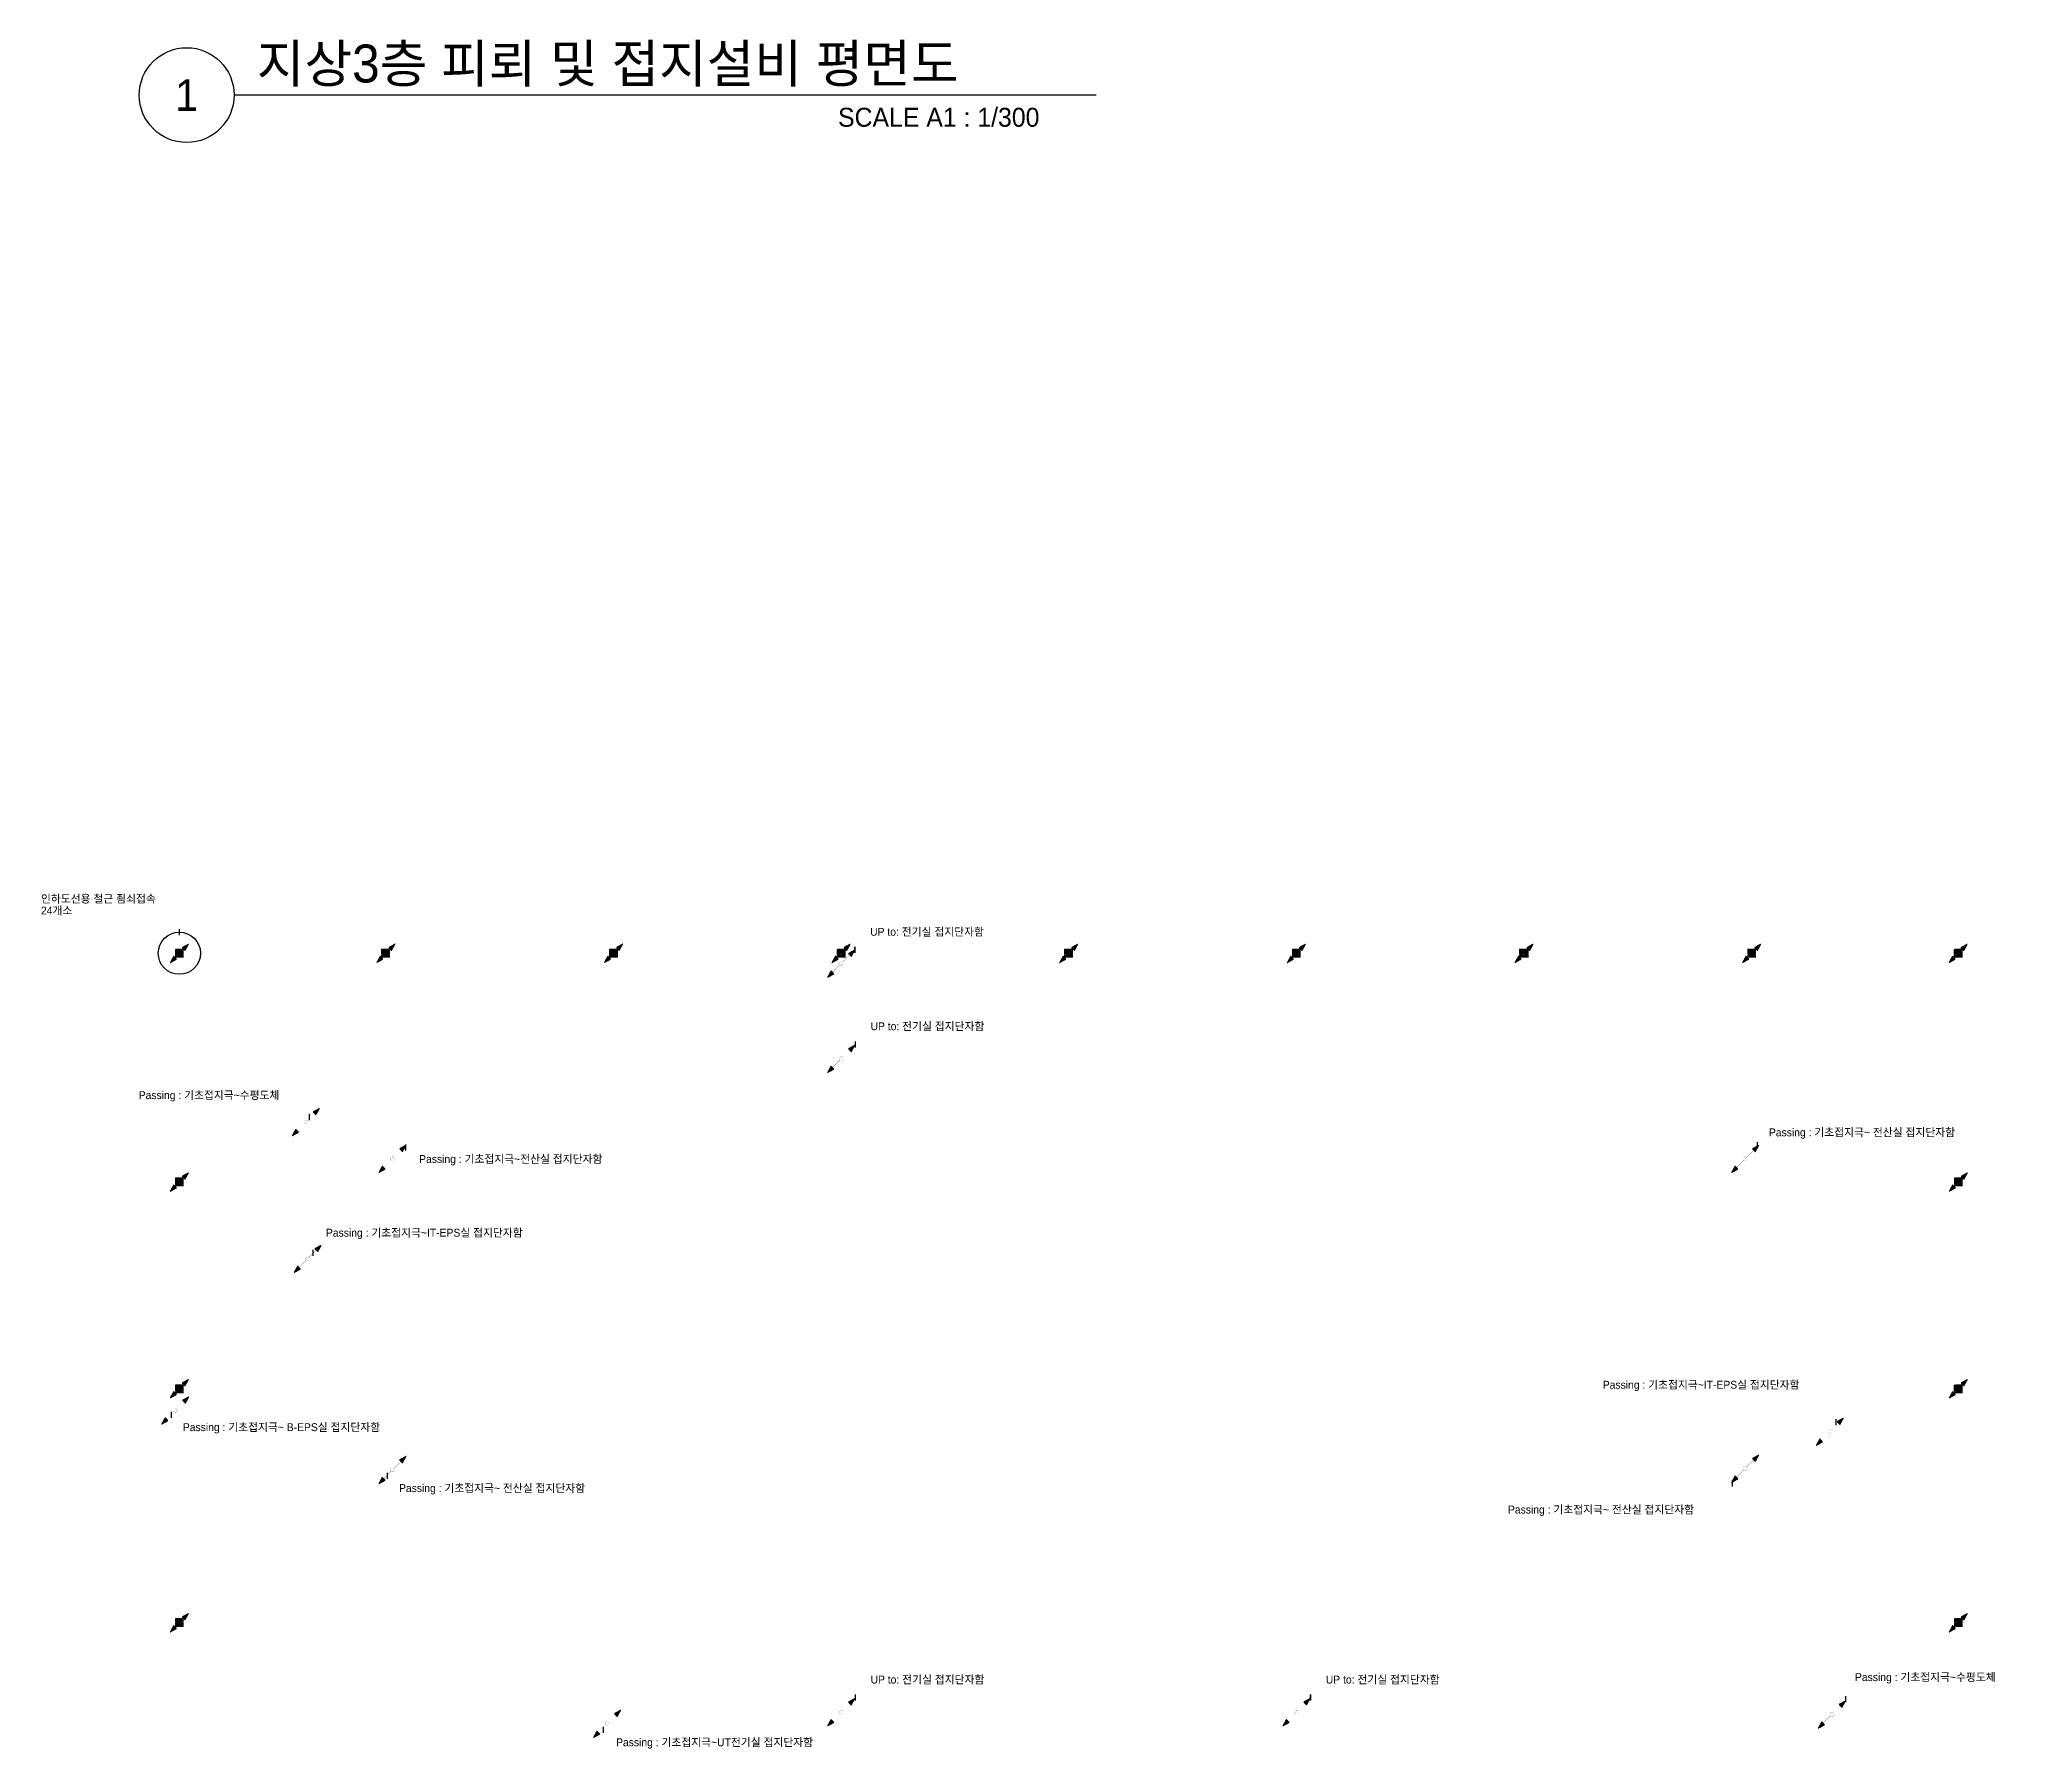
# Model space of a CAD drawing. Header units: millimetres. Extents: x 81900 to 502050, y -708375 to 1238700.
# Drawn here: x 85922 to 179717, y 110793 to 191935 of the extents above; entities that cross this region are included whole.
import ezdxf
from ezdxf.enums import TextEntityAlignment as Align

# ---------------------------------------------------------------- set-up
doc = ezdxf.new("R2010")
doc.units = ezdxf.units.MM
doc.header["$LTSCALE"] = 150
doc.set_wipeout_variables(frame=1)
doc.layers.get('0').update_dxf_attribs({"lineweight": 0})
for name, color, linetype in [('------99 Grounding and Lightning', 3, 'Continuous'), ('-----20 General Symbol', 3, 'Continuous'), ('-----29 Indicator', 1, 'Continuous'), ('-----30 Text', 2, 'Continuous'), ('-----41 Drawing Title', 2, 'Continuous')]:
    doc.layers.add(name, color=color, linetype=linetype)
doc.styles.add('ELEC', font='')
doc.styles.get('ELEC').set_extended_font_data('Dotum')
pattern_1 = [(180, (845852.563, 610254.6404), (-1e-14, -6.25), [])]

msp = doc.modelspace()

# ---------------------------------------------------------------- texts
at = {"layer": '-----41 Drawing Title', "color": 2, "style": 'ELEC'}
msp.add_text('지상3층 피뢰 및 접지설비 평면도', height=1800, dxfattribs=at).set_placement((96233, 189900))
at = {"layer": '-----41 Drawing Title', "color": 7, "style": 'ELEC'}
msp.add_text('1', height=1500, dxfattribs=at).set_placement((92903, 189300), align=Align.MIDDLE)
at = {"layer": '-----41 Drawing Title', "style": 'ELEC'}
msp.add_text('SCALE A1 : 1/300', height=900, dxfattribs=at).set_placement((133362, 187800), align=Align.RIGHT)

# ---------------------------------------------------------------- blocks, each defined once
blk = doc.blocks.new('구조체접속')
h = blk.add_hatch()
h.set_pattern_fill('ANGLE', color=1, scale=200)
h.set_pattern_definition([(0, (0, 0), (0, 55), [40, -15]), (90, (0, 0), (-55, 3e-15), [40, -15])])
h.paths.add_polyline_path([(168, 168), (-168, 168), (-168, -168), (168, -168)])
at = {"color": 1}
for p, q in [((166, 168), (168, 166)), ((-168, -166), (-166, -168))]:
    blk.add_line(p, q, dxfattribs=at)
at = {"color": 1, "const_width": 2}
blk.add_lwpolyline([(168, 168), (-168, 168), (-168, -168), (168, -168)], close=True, dxfattribs=at)
blk = doc.blocks.new("'인하도선용 수직철근 또는 철골")
h = blk.add_hatch()
h.set_pattern_fill('ANSI31', color=256, scale=50, angle=135)
h.set_pattern_definition(pattern_1)
h.paths.add_polyline_path([(291, 293), (180, 89), (88, 181)])
h = blk.add_hatch()
h.set_pattern_fill('ANSI31', color=256, scale=50, angle=135)
h.set_pattern_definition(pattern_1)
h.paths.add_polyline_path([(-291, -293), (-180, -89), (-88, -181)])
at = {"const_width": 3.93}
for points in [[(293, 293), (181, 88), (88, 181), (293, 293)], [(-293, -293), (-181, -88), (-88, -181), (-293, -293)]]:
    blk.add_lwpolyline(points, dxfattribs=at)
at = {"xscale": 0.8, "yscale": 0.8, "zscale": 0.8}
blk.add_blockref('구조체접속', (0, 0), dxfattribs=at)
blk = doc.blocks.new('입상입하1')
h = blk.add_hatch()
h.set_pattern_fill('ANSI31', color=256, scale=50, angle=135)
h.set_pattern_definition([(180, (845993.8846, 610394.13), (-1e-14, -6.25), [])])
h.paths.add_polyline_path([(432, 432), (321, 228), (229, 321)])
at = {"const_width": 3.93}
blk.add_lwpolyline([(0, 61, -1), (0, -61, -1), (0, 61)], format="xyb", dxfattribs=at)
for points in [[(43, 43), (275, 275)], [(434, 433), (322, 227), (229, 321), (434, 433)]]:
    blk.add_lwpolyline(points, dxfattribs=at)

# ---------------------------------------------------------------- linework, layer by layer
at = {"layer": '-----29 Indicator', "elevation": 0}
msp.add_lwpolyline([(98339, 141844, 0, 0, 0), (98723, 141844, 0, 0, 0), (98723, 140981, 64.2, 64.2, 0), (98723, 140681, 0, 0, 0)], format="xyseb", dxfattribs=at)
at = {"layer": '-----29 Indicator'}
msp.add_circle((92557, 148602), 1000, dxfattribs=at)
at = {"layer": '-----41 Drawing Title', "color": 7}
msp.add_line((136047, 189300), (95153, 189300), dxfattribs=at)
msp.add_circle((92903, 189300), 2250, dxfattribs=at)

# ---------------------------------------------------------------- block references
at = {"layer": '------99 Grounding and Lightning', "xscale": 1.5, "yscale": 1.5, "zscale": 1.5}
for p in [(92557, 148602), (102354, 148605), (113154, 148605), (123954, 148605), (134754, 148605), (145554, 148605), (156354, 148605), (167154, 148605), (176950, 148602), (92557, 137758), (176957, 137758), (92554, 127955), (176954, 127955), (92557, 116858), (176957, 116858)]:
    msp.add_blockref("'인하도선용 수직철근 또는 철골", p, dxfattribs=at)
at = {"layer": '-----20 General Symbol', "xscale": 1.5, "yscale": 1.5, "zscale": 1.5, "rotation": 180}
for p in [(123954, 148113), (123954, 143597), (98557, 140602), (102662, 138855), (166846, 138855), (98646, 134116), (92362, 126925), (170862, 125915), (102662, 124097), (166846, 124163), (145554, 112613), (170957, 112499), (112849, 112062)]:
    msp.add_blockref('입상입하1', p, dxfattribs=at)
at = {"layer": '-----20 General Symbol', "xscale": 1.5, "yscale": 1.5, "zscale": 1.5}
for p in [(123954, 148113), (123954, 143597), (98557, 140602), (102662, 138855), (166846, 138855), (98646, 134116), (92362, 126925), (170862, 125915), (102662, 124097), (166846, 124163), (112849, 112062), (123954, 112613), (145554, 112613), (170957, 112502)]:
    msp.add_blockref('입상입하1', p, dxfattribs=at)

msp.set_redraw_order([(e.dxf.handle, doc.entitydb.next_handle()) for e in msp.query("TEXT MTEXT ATTDEF DIMENSION ARC_DIMENSION")])  # texts and dimensions are drawn at this point

# ---------------------------------------------------------------- wipeouts: each hides what was drawn before it
for points in [[(85922, 151547), (92172, 151547), (92172, 150297), (85922, 150297)], [(125268, 149967), (131464, 149967), (131464, 149217), (125268, 149217)], [(125287, 145485), (131483, 145485), (131483, 144735), (125287, 144735)], [(159967, 128518), (170670, 128518), (170670, 127768), (159967, 127768)], [(155528, 122580), (165751, 122580), (165751, 121830), (155528, 121830)], [(125287, 114501), (131483, 114501), (131483, 113751), (125287, 113751)], [(146887, 114501), (153083, 114501), (153083, 113751), (146887, 113751)], [(171993, 114618), (179717, 114618), (179717, 113868), (171993, 113868)]]:
    msp.add_wipeout(points).dxf.layer = '-----29 Indicator'

# ---------------------------------------------------------------- next in the draw order: linework, layer by layer
at = {"layer": '-----29 Indicator', "elevation": 0}
for points in [[(92172, 150909, 0, 0, 0), (92557, 150909, 0, 0, 0), (92557, 149752, 64.2, 64.2, 0), (92557, 149452, 0, 0, 0)], [(171993, 114243, 0, 0, 0), (171609, 114243, 0, 0, 0), (171609, 113380, 64.2, 64.2, 0), (171609, 113079, 0, 0, 0)]]:
    msp.add_lwpolyline(points, format="xyseb", dxfattribs=at)
at = {"layer": '-----29 Indicator'}
for points in [[(125269, 149592, 0, 0, 0), (124604, 149592, 0, 0, 0), (124604, 148913, 64.2, 64.2, 0), (124604, 148612, 0, 0, 0)], [(125287, 145110, 0, 0, 0), (124623, 145110, 0, 0, 0), (124623, 144431, 64.2, 64.2, 0), (124623, 144131, 0, 0, 0)], [(170670, 128143, 0, 0, 0), (171159, 128143, 0, 0, 0), (171159, 126511, 64.2, 64.2, 0), (171159, 126210, 0, 0, 0)], [(165751, 122205, 0, 0, 0), (166240, 122205, 0, 0, 0), (166240, 123308, 64.2, 64.2, 0), (166240, 123609, 0, 0, 0)], [(125287, 114126, 0, 0, 0), (124623, 114126, 0, 0, 0), (124623, 113447, 64.2, 64.2, 0), (124623, 113147, 0, 0, 0)], [(146887, 114126, 0, 0, 0), (146223, 114126, 0, 0, 0), (146223, 113447, 64.2, 64.2, 0), (146223, 113147, 0, 0, 0)]]:
    msp.add_lwpolyline(points, format="xyseb", dxfattribs=at)

# ---------------------------------------------------------------- next in the draw order: texts
at = {"layer": '-----30 Text', "style": 'ELEC'}
for s, p in [('인하도선용 철근 죔쇠접속', (85990, 151185)), ('24개소', (85990, 150627)), ('UP to: 전기실 접지단자함', (125330, 149619)), ('UP to: 전기실 접지단자함', (125349, 145138)), ('Passing : 기초접지극~IT-EPS실 접지단자함', (160090, 128136)), ('Passing : 기초접지극~ 전산실 접지단자함', (155592, 122217)), ('Passing : 기초접지극~수평도체', (172055, 114270)), ('UP to: 전기실 접지단자함', (125349, 114154)), ('UP to: 전기실 접지단자함', (146949, 114154))]:
    msp.add_text(s, height=375, dxfattribs=at).set_placement(p, align=Align.MIDDLE_LEFT)

# ---------------------------------------------------------------- next in the draw order: wipeouts: each hides what was drawn before it
for points in [[(90565, 142219), (98339, 142219), (98339, 141469), (90565, 141469)], [(167909, 140471), (178132, 140471), (178132, 139721), (167909, 139721)], [(103774, 139226), (113835, 139226), (113835, 138476), (103774, 138476)], [(99389, 135730), (110092, 135730), (110092, 134980), (99389, 134980)], [(92659, 126488), (103362, 126488), (103362, 125738), (92659, 125738)], [(102915, 123599), (113137, 123599), (113137, 122849), (102915, 122849)], [(113158, 111543), (123863, 111543), (123863, 110793), (113158, 110793)]]:
    msp.add_wipeout(points).dxf.layer = '-----29 Indicator'

# ---------------------------------------------------------------- next in the draw order: linework, layer by layer
at = {"layer": '-----29 Indicator'}
for points in [[(167909, 140096, 0, 0, 0), (167420, 140096, 0, 0, 0), (167420, 139646, 64.2, 64.2, 0), (167420, 139346, 0, 0, 0)], [(99389, 135355, 0, 0, 0), (98900, 135355, 0, 0, 0), (98900, 134539, 64.2, 64.2, 0), (98900, 134238, 0, 0, 0)], [(92659, 126113, 0, 0, 0), (92170, 126113, 0, 0, 0), (92170, 126562, 64.2, 64.2, 0), (92170, 126863, 0, 0, 0)], [(102915, 123224, 0, 0, 0), (102426, 123224, 0, 0, 0), (102426, 123674, 64.2, 64.2, 0), (102426, 123974, 0, 0, 0)], [(113158, 111168, 0, 0, 0), (112669, 111168, 0, 0, 0), (112669, 111618, 64.2, 64.2, 0), (112669, 111918, 0, 0, 0)]]:
    msp.add_lwpolyline(points, format="xyseb", dxfattribs=at)
at = {"layer": '-----29 Indicator', "elevation": 0}
msp.add_lwpolyline([(103774, 138851, 0, 0, 0), (103286, 138851, 0, 0, 0), (103286, 139243, 64.2, 64.2, 0), (103286, 139543, 0, 0, 0)], format="xyseb", dxfattribs=at)

# ---------------------------------------------------------------- next in the draw order: block references
at = {"layer": '-----20 General Symbol', "xscale": 1.5, "yscale": 1.5, "zscale": 1.5, "rotation": 180}
msp.add_blockref('입상입하1', (123954, 112613), dxfattribs=at)

# ---------------------------------------------------------------- next in the draw order: texts
at = {"layer": '-----30 Text', "style": 'ELEC'}
for s, p in [('Passing : 기초접지극~수평도체', (90627, 141872)), ('Passing : 기초접지극~ 전산실 접지단자함', (167973, 140108)), ('Passing : 기초접지극~전산실 접지단자함', (103933, 138843)), ('Passing : 기초접지극~IT-EPS실 접지단자함', (99511, 135348)), ('Passing : 기초접지극~ B-EPS실 접지단자함', (92723, 126125)), ('Passing : 기초접지극~ 전산실 접지단자함', (102978, 123236)), ('Passing : 기초접지극~UT전기실 접지단자함', (113276, 111180))]:
    msp.add_text(s, height=375, dxfattribs=at).set_placement(p, align=Align.MIDDLE_LEFT)

doc.saveas('drawing.dxf')
